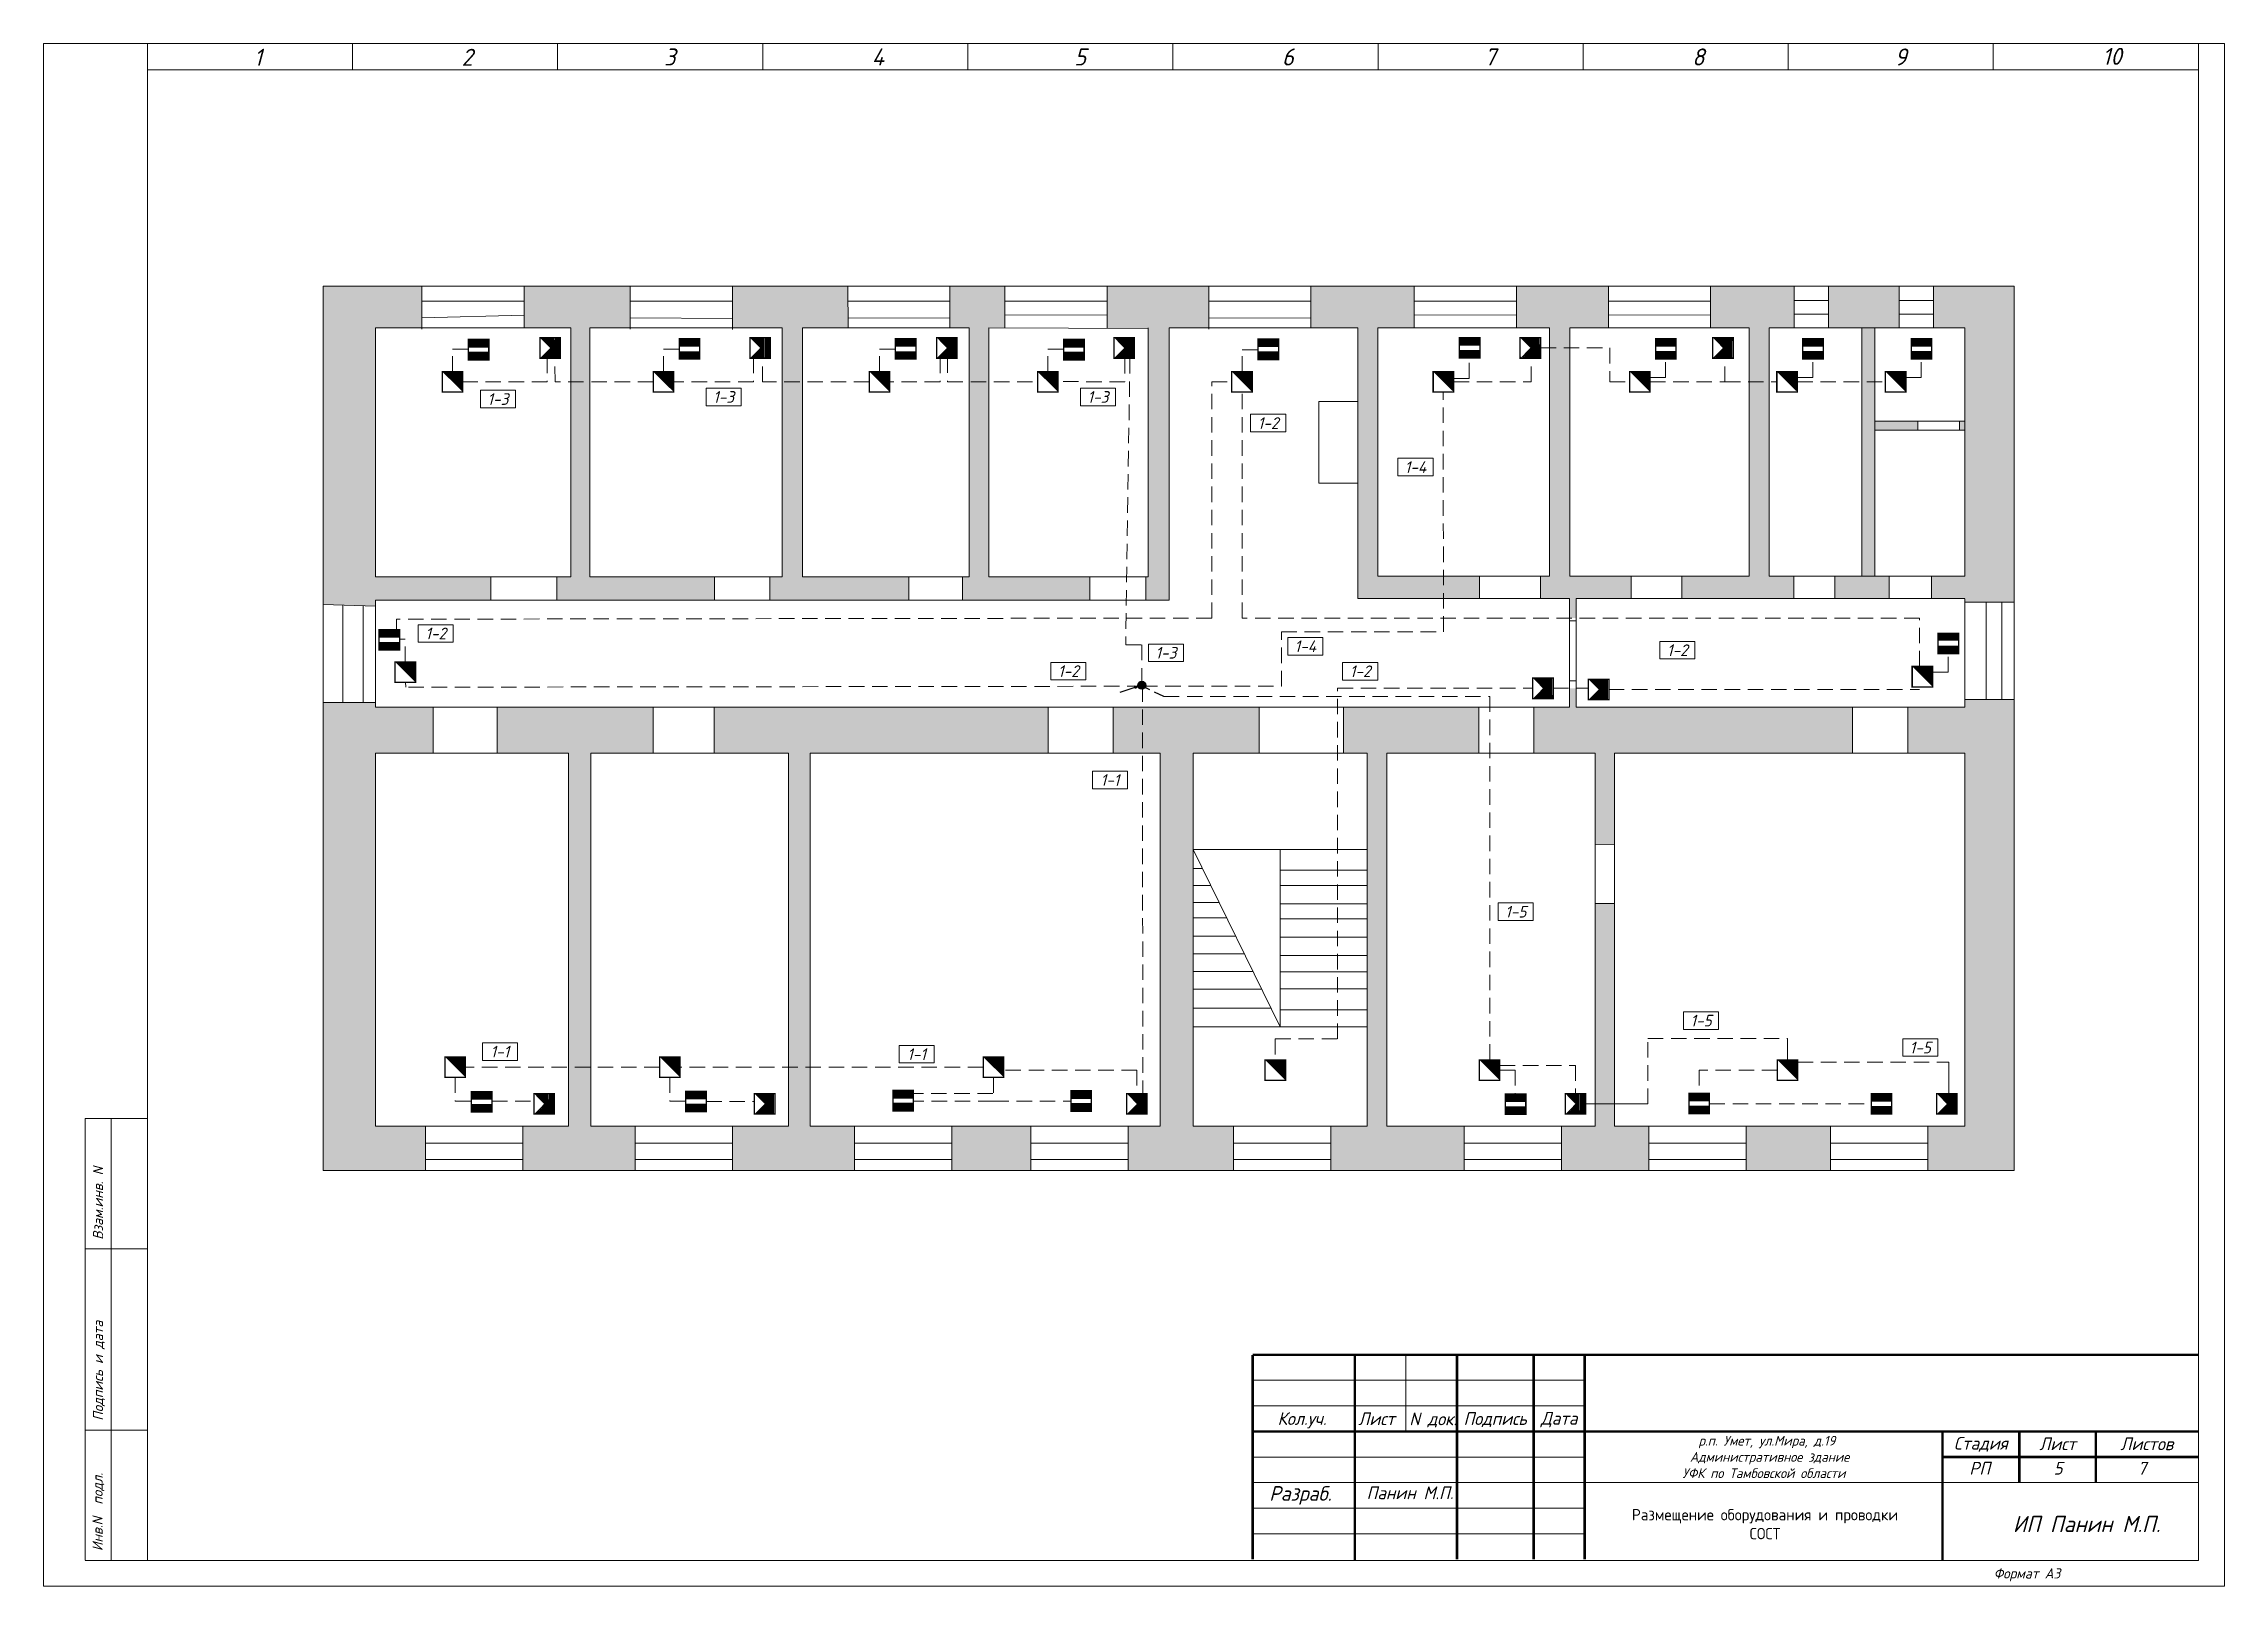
# Model space of a CAD drawing. Header units: inches. Extents: x -24 to 3888, y 393 to 1828.
# Drawn here: x 1649.3 to 1783.7, y 1166.6 to 1261.6 of the extents above; entities that cross this region are included whole.
import ezdxf

# ---------------------------------------------------------------- set-up
doc = ezdxf.new("R2010")
doc.units = ezdxf.units.IN
doc.header["$MEASUREMENT"] = 0
doc.linetypes.add('Caddy_Solid', pattern=[0])
doc.linetypes.add('HIDDEN2', pattern=[4.7625, 3.175, -1.5875])
doc.layers.get('0').transparency = 0.7
doc.layers.add('DESC', color=7, linetype='Continuous')
doc.layers.add('LINK', color=9, linetype='Continuous')
doc.styles.get("Standard").update_dxf_attribs({"font": 'GOST_Common Italic_0.ttf'})

msp = doc.modelspace()

# ---------------------------------------------------------------- texts
at = {"layer": 'DESC', "color": 0, "lineweight": 13}
for s, height, p in [('1', 1.05, (1662.29, 1260.27)), ('2', 1.05, (1675.09, 1260.27)), ('3', 1.05, (1687.57, 1260.29)), ('4', 1.05, (1700.37, 1260.29)), ('5', 1.05, (1712.85, 1260.29)), ('6', 1.05, (1725.65, 1260.29)), ('7', 1.05, (1738.13, 1260.29)), ('8', 1.05, (1750.93, 1260.29)), ('9', 1.05, (1763.41, 1260.29)), ('10', 1.048, (1776.21, 1260.33)), ('Формат А3', 0.629, (1769.51, 1167.08))]:
    msp.add_text(s, height=height, dxfattribs=at).set_placement(p)
for s, p in [('Взам.инв. N', (1653, 1187.95)), ('Подпись и дата', (1653, 1176.8)), ('Инв.N  подл.', (1652.97, 1168.77))]:
    msp.add_text(s, height=0.6288, rotation=90, dxfattribs=at).set_placement(p)
at = {"layer": 'DESC', "color": 0, "lineweight": 15}
for s, p in [('Кол.уч.', (1725.38, 1176.54)), ('Лист', (1730.35, 1176.53)), ('N док.', (1733.5, 1176.52)), ('РП', (1768.01, 1173.48)), ('5', (1773.21, 1173.48)), ('7', (1778.39, 1173.48))]:
    msp.add_text(s, height=0.787, dxfattribs=at).set_placement(p)
at = {"layer": 'DESC', "color": 0, "char_height": 0.72, "width": 2.16, "attachment_point": 5}
for s, insert in [('1-3', (1677.33, 1239.74)), ('1-3', (1691.24, 1239.87)), ('1-3', (1714.31, 1239.87)), ('1-2', (1724.8, 1238.26)), ('1-4', (1733.88, 1235.55)), ('1-2', (1673.5, 1225.3)), ('1-3', (1718.5, 1224.11)), ('1-4', (1727.09, 1224.51)), ('1-2', (1750.02, 1224.27)), ('1-2', (1712.49, 1222.98)), ('1-2', (1730.47, 1222.97)), ('1-1', (1715.05, 1216.27)), ('1-5', (1740.06, 1208.16)), ('1-5', (1751.48, 1201.45)), ('1-1', (1677.45, 1199.54)), ('1-1', (1703.13, 1199.38)), ('1-5', (1764.99, 1199.79))]:
    msp.add_mtext(s, dxfattribs=dict(at, insert=insert))
at = {"layer": 'DESC', "color": 0, "lineweight": 15, "attachment_point": 5}
for s, insert, char_height, width in [('Подпись', (1738.79, 1176.87), 0.787, 4.725), ('Дата', (1742.73, 1176.87), 0.787, 3.15), ('Стадия', (1768.72, 1175.35), 0.787, 4.725), ('Лист', (1773.45, 1175.38), 0.787, 5.67), ('Листов', (1778.95, 1175.38), 0.787, 5.3325), ('Разраб.', (1726.79, 1172.2), 0.9, 7.0924), ('{\\fGOST Common|b0|i0|c204|p34;Размещение оборудования и проводки\\PСОСТ}', (1755.42, 1170.43), 0.7, 25.2)]:
    msp.add_mtext(s, dxfattribs=dict(at, insert=insert, char_height=char_height, width=width))
at = {"layer": 'DESC', "color": 0, "lineweight": 15, "attachment_point": 1}
for s, width, heights, insert, char_height in [('\\pi25.26071;р.п. Умет, ул.Мира, д.19\\P\\pi24.36617; Административное здание \\P\\pi24.27003;УФК по Тамбовской области', 59.1919, [0], (1726.06, 1175.87), 0.6), ('\\pi4.80835;ИП Панин М.П.', 17.9743, [1.74], (1765.89, 1170.94), 1)]:
    msp.add_mtext_dynamic_manual_height_columns(s, width=width, gutter_width=1, heights=heights, dxfattribs=dict(at, insert=insert, char_height=char_height))
at = {"layer": 'DESC', "lineweight": 15, "insert": (1733.54, 1172.36), "char_height": 0.787, "width": 6.3, "attachment_point": 5}
msp.add_mtext('Панин М.П.', dxfattribs=at)

# ---------------------------------------------------------------- blocks, each defined once
blk = doc.blocks.new('Объем')
at = {"const_width": 0.2}
blk.add_lwpolyline([(0, 0), (0, 3), (3, 3), (3, 0)], close=True, dxfattribs=at)
for points in [[(0.21, 2.94), (0.21, 0.09)], [(0.41, 2.94), (0.41, 0.09)], [(0.61, 2.94), (0.61, 0.09)], [(0.8, 2.94), (0.8, 0.09)], [(1.01, 2.94), (1.01, 0.09)], [(1.21, 2.94), (1.21, 0.09)], [(1.39, 1.52), (2.81, 2.97)], [(1.39, 2.94), (1.39, 0.09)], [(1.39, 1.48), (2.82, 0.03)], [(1.56, 2.93), (1.56, 1.76)], [(1.56, 0.09), (1.56, 1.25)], [(1.74, 0.06), (1.74, 1.05)], [(1.76, 2.94), (1.76, 1.94)], [(1.94, 2.95), (1.94, 2.15)], [(1.94, 0.06), (1.94, 0.87)], [(2.13, 2.93), (2.13, 2.33)], [(2.13, 0.05), (2.13, 0.66)], [(2.3, 2.93), (2.3, 2.52)], [(2.31, 0.06), (2.31, 0.48)], [(2.49, 2.94), (2.49, 2.7)], [(2.49, 0.07), (2.49, 0.29)]]:
    blk.add_lwpolyline(points, dxfattribs=at)
blk = doc.blocks.new('Звуковой')
blk.add_lwpolyline([(0.1, 2.9, 0, 4, 0), (1.5, 1.51, 4, 4, 0)], format="xyseb")
at = {"const_width": 0.2}
blk.add_lwpolyline([(0, 0), (0, 3), (3, 3), (3, 0)], close=True, dxfattribs=at)

# ---------------------------------------------------------------- hatches: boundary and pattern name
at = {"layer": 'DESC', "lineweight": 15}
h = msp.add_hatch(color=0, dxfattribs=at)
h.dxf.hatch_style = 1
h.paths.add_polyline_path([(1675.51, 1242.62), (1675.51, 1242.15), (1676.77, 1242.15), (1676.77, 1242.62)])
h.paths.add_polyline_path([(1676.77, 1242.94), (1676.77, 1243.41), (1675.51, 1243.41), (1675.51, 1242.94)])
h = msp.add_hatch(color=0, dxfattribs=at)
h.dxf.hatch_style = 1
h.paths.add_polyline_path([(1688.51, 1242.66), (1688.51, 1242.2), (1689.77, 1242.2), (1689.77, 1242.66)])
h.paths.add_polyline_path([(1689.77, 1242.99), (1689.77, 1243.46), (1688.51, 1243.46), (1688.51, 1242.99)])
h = msp.add_hatch(color=0, dxfattribs=at)
h.dxf.hatch_style = 1
h.paths.add_polyline_path([(1701.83, 1242.66), (1701.83, 1242.2), (1703.09, 1242.2), (1703.09, 1242.66)])
h.paths.add_polyline_path([(1703.09, 1242.99), (1703.09, 1243.46), (1701.83, 1243.46), (1701.83, 1242.99)])
h = msp.add_hatch(color=0, dxfattribs=at)
h.dxf.hatch_style = 1
h.paths.add_polyline_path([(1712.2, 1242.62), (1712.2, 1242.15), (1713.46, 1242.15), (1713.46, 1242.62)])
h.paths.add_polyline_path([(1713.46, 1242.94), (1713.46, 1243.41), (1712.2, 1243.41), (1712.2, 1242.94)])
h = msp.add_hatch(color=0, dxfattribs=at)
h.dxf.hatch_style = 1
h.paths.add_polyline_path([(1724.18, 1242.64), (1724.18, 1242.17), (1725.44, 1242.17), (1725.44, 1242.64)])
h.paths.add_polyline_path([(1725.44, 1242.97), (1725.44, 1243.43), (1724.18, 1243.43), (1724.18, 1242.97)])
h = msp.add_hatch(color=0, dxfattribs=at)
h.dxf.hatch_style = 1
h.paths.add_polyline_path([(1736.59, 1242.74), (1736.59, 1242.27), (1737.85, 1242.27), (1737.85, 1242.74)])
h.paths.add_polyline_path([(1737.85, 1243.06), (1737.85, 1243.53), (1736.59, 1243.53), (1736.59, 1243.06)])
h = msp.add_hatch(color=0, dxfattribs=at)
h.dxf.hatch_style = 1
h.paths.add_polyline_path([(1748.68, 1242.68), (1748.68, 1242.21), (1749.94, 1242.21), (1749.94, 1242.68)])
h.paths.add_polyline_path([(1749.94, 1243), (1749.94, 1243.47), (1748.68, 1243.47), (1748.68, 1243)])
h = msp.add_hatch(color=0, dxfattribs=at)
h.dxf.hatch_style = 1
h.paths.add_polyline_path([(1757.75, 1242.68), (1757.75, 1242.21), (1759.01, 1242.21), (1759.01, 1242.68)])
h.paths.add_polyline_path([(1759.01, 1243), (1759.01, 1243.47), (1757.75, 1243.47), (1757.75, 1243)])
h = msp.add_hatch(color=0, dxfattribs=at)
h.dxf.hatch_style = 1
h.paths.add_polyline_path([(1764.44, 1242.68), (1764.44, 1242.21), (1765.7, 1242.21), (1765.7, 1242.68)])
h.paths.add_polyline_path([(1765.7, 1243), (1765.7, 1243.47), (1764.44, 1243.47), (1764.44, 1243)])
h = msp.add_hatch(color=0, dxfattribs=at)
h.dxf.hatch_style = 1
h.paths.add_polyline_path([(1670.01, 1224.74), (1670.01, 1224.28), (1671.27, 1224.28), (1671.27, 1224.74)])
h.paths.add_polyline_path([(1671.27, 1225.07), (1671.27, 1225.53), (1670.01, 1225.53), (1670.01, 1225.07)])
h = msp.add_hatch(color=0, dxfattribs=at)
h.dxf.hatch_style = 1
h.paths.add_polyline_path([(1766.09, 1224.52), (1766.09, 1224.05), (1767.35, 1224.05), (1767.35, 1224.52)])
h.paths.add_polyline_path([(1767.35, 1224.85), (1767.35, 1225.31), (1766.09, 1225.31), (1766.09, 1224.85)])
at = {"layer": 'DESC'}
h = msp.add_hatch(color=0, dxfattribs=at)
h.dxf.hatch_style = 1
h.paths.add_polyline_path([(1716.77, 1222.04), (1716.6, 1221.98), (1716.63, 1221.9)])
h.paths.add_polyline_path([(1716.57, 1222.06), (1716.6, 1221.98), (1716.77, 1222.04)])
h = msp.add_hatch(color=0, dxfattribs=at)
h.dxf.hatch_style = 1
h.paths.add_polyline_path([(1717.26, 1222.11, 1), (1716.76, 1222.11, 1)])
at = {"layer": 'DESC', "lineweight": 15}
h = msp.add_hatch(color=0, dxfattribs=at)
h.dxf.hatch_style = 1
h.paths.add_polyline_path([(1675.7, 1196.28), (1675.7, 1195.82), (1676.96, 1195.82), (1676.96, 1196.28)])
h.paths.add_polyline_path([(1676.96, 1196.61), (1676.96, 1197.08), (1675.7, 1197.08), (1675.7, 1196.61)])
h = msp.add_hatch(color=0, dxfattribs=at)
h.dxf.hatch_style = 1
h.paths.add_polyline_path([(1688.91, 1196.31), (1688.91, 1195.84), (1690.17, 1195.84), (1690.17, 1196.31)])
h.paths.add_polyline_path([(1690.17, 1196.63), (1690.17, 1197.1), (1688.91, 1197.1), (1688.91, 1196.63)])
h = msp.add_hatch(color=0, dxfattribs=at)
h.dxf.hatch_style = 1
h.paths.add_polyline_path([(1701.68, 1196.36), (1701.68, 1195.89), (1702.94, 1195.89), (1702.94, 1196.36)])
h.paths.add_polyline_path([(1702.94, 1196.68), (1702.94, 1197.15), (1701.68, 1197.15), (1701.68, 1196.68)])
h = msp.add_hatch(color=0, dxfattribs=at)
h.dxf.hatch_style = 1
h.paths.add_polyline_path([(1712.65, 1196.34), (1712.65, 1195.87), (1713.91, 1195.87), (1713.91, 1196.34)])
h.paths.add_polyline_path([(1713.91, 1196.66), (1713.91, 1197.13), (1712.65, 1197.13), (1712.65, 1196.66)])
h = msp.add_hatch(color=0, dxfattribs=at)
h.dxf.hatch_style = 1
h.paths.add_polyline_path([(1739.42, 1196.14), (1739.42, 1195.67), (1740.68, 1195.67), (1740.68, 1196.14)])
h.paths.add_polyline_path([(1740.68, 1196.47), (1740.68, 1196.93), (1739.42, 1196.93), (1739.42, 1196.47)])
h = msp.add_hatch(color=0, dxfattribs=at)
h.dxf.hatch_style = 1
h.paths.add_polyline_path([(1750.73, 1196.17), (1750.73, 1195.71), (1751.99, 1195.71), (1751.99, 1196.17)])
h.paths.add_polyline_path([(1751.99, 1196.5), (1751.99, 1196.97), (1750.73, 1196.97), (1750.73, 1196.5)])
h = msp.add_hatch(color=0, dxfattribs=at)
h.dxf.hatch_style = 1
h.paths.add_polyline_path([(1761.97, 1196.16), (1761.97, 1195.69), (1763.23, 1195.69), (1763.23, 1196.16)])
h.paths.add_polyline_path([(1763.23, 1196.48), (1763.23, 1196.95), (1761.97, 1196.95), (1761.97, 1196.48)])
at = {"layer": 'LINK'}
h = msp.add_hatch(color=0, dxfattribs=at)
h.dxf.hatch_style = 1
h.paths.add_polyline_path([(1669.78, 1244.12), (1672.65, 1244.12), (1672.65, 1246.7), (1666.56, 1246.7), (1666.56, 1227.08), (1669.78, 1226.99), (1669.78, 1227.36), (1676.89, 1227.36), (1676.89, 1228.79), (1669.78, 1228.79)])
h.paths.add_polyline_path([(1685.49, 1246.7), (1678.95, 1246.7), (1678.95, 1244.12), (1681.82, 1244.12), (1681.82, 1240.8), (1683, 1240.8), (1683, 1244.12), (1685.49, 1244.12)])
h.paths.add_polyline_path([(1683, 1240.8), (1681.82, 1240.8), (1681.82, 1228.79), (1680.96, 1228.79), (1680.96, 1227.36), (1690.67, 1227.36), (1690.67, 1228.79), (1683, 1228.79)])
h.paths.add_polyline_path([(1698.9, 1246.7), (1691.79, 1246.7), (1691.79, 1244.12), (1694.85, 1244.12), (1694.85, 1240.8), (1696.1, 1240.8), (1696.1, 1244.12), (1698.92, 1244.12)])
h.paths.add_polyline_path([(1696.1, 1240.8), (1694.85, 1240.8), (1694.85, 1228.79), (1694.09, 1228.79), (1694.09, 1227.36), (1702.66, 1227.36), (1702.66, 1228.79), (1696.1, 1228.79)])
h.paths.add_polyline_path([(1708.57, 1246.7), (1705.19, 1246.7), (1705.19, 1244.12), (1706.38, 1244.12), (1706.38, 1240.8), (1707.58, 1240.8), (1707.58, 1244.12), (1708.58, 1244.12)])
h.paths.add_polyline_path([(1707.58, 1240.8), (1706.38, 1240.8), (1706.38, 1228.79), (1705.97, 1228.79), (1705.97, 1227.36), (1713.8, 1227.36), (1713.8, 1228.79), (1707.58, 1228.79)])
h.paths.add_polyline_path([(1721.15, 1246.7), (1714.87, 1246.7), (1714.87, 1244.1), (1717.4, 1244.09), (1717.4, 1228.79), (1717.26, 1228.79), (1717.26, 1227.36), (1718.7, 1227.36), (1718.7, 1244.12), (1721.15, 1244.12)])
h.paths.add_polyline_path([(1733.8, 1246.7), (1727.44, 1246.7), (1727.44, 1244.12), (1730.32, 1244.12), (1730.32, 1227.46), (1735.6, 1227.46), (1735.6, 1228.83), (1731.55, 1228.83), (1731.55, 1244.12), (1733.8, 1244.12)])
h.paths.add_polyline_path([(1745.78, 1246.7), (1740.1, 1246.7), (1740.1, 1244.12), (1742.14, 1244.12), (1742.14, 1242.89), (1743.39, 1242.89), (1743.39, 1244.12), (1745.78, 1244.12)])
h.paths.add_polyline_path([(1737.83, 1228.83), (1735.6, 1228.83), (1735.6, 1227.46), (1737.83, 1227.46)])
h.paths.add_polyline_path([(1747.17, 1228.83), (1743.39, 1228.83), (1743.39, 1242.89), (1742.14, 1242.89), (1742.14, 1228.83), (1741.58, 1228.83), (1741.58, 1227.46), (1743.37, 1227.46), (1743.37, 1226.25), (1743.79, 1226.25), (1743.79, 1227.46), (1747.17, 1227.46)])
h.paths.add_polyline_path([(1757.22, 1246.7), (1752.07, 1246.7), (1752.07, 1244.12), (1754.45, 1244.12), (1754.45, 1240.8), (1755.67, 1240.8), (1755.67, 1244.12), (1757.22, 1244.12)])
h.paths.add_polyline_path([(1757.2, 1228.83), (1755.67, 1228.83), (1755.67, 1240.8), (1754.45, 1240.8), (1754.45, 1228.83), (1750.3, 1228.83), (1750.3, 1227.46), (1757.2, 1227.46)])
h.paths.add_polyline_path([(1763.08, 1228.83), (1759.73, 1228.83), (1759.73, 1227.46), (1763.08, 1227.46)])
h.paths.add_polyline_path([(1763.69, 1246.7), (1759.33, 1246.7), (1759.33, 1244.12), (1763.69, 1244.12)])
h.paths.add_polyline_path([(1762.19, 1244.12), (1761.38, 1244.12), (1761.38, 1240.8), (1762.19, 1240.8)])
h.paths.add_polyline_path([(1762.19, 1240.8), (1761.38, 1240.8), (1761.38, 1228.83), (1762.19, 1228.83)])
h.paths.add_polyline_path([(1770.77, 1246.7), (1765.8, 1246.7), (1765.8, 1244.12), (1767.74, 1244.12), (1767.74, 1228.83), (1765.68, 1228.83), (1765.68, 1227.46), (1767.74, 1227.46), (1767.74, 1227.22), (1770.77, 1227.22)])
h.paths.add_polyline_path([(1764.83, 1238.37), (1762.19, 1238.37), (1762.19, 1237.83), (1764.83, 1237.83)])
h.paths.add_polyline_path([(1767.74, 1238.37), (1767.41, 1238.37), (1767.41, 1237.83), (1767.74, 1237.83)], flags=17)
h.paths.add_polyline_path([(1770.77, 1221.23), (1767.74, 1221.23), (1767.74, 1220.77), (1764.23, 1220.77), (1764.23, 1217.92), (1767.74, 1217.92), (1767.74, 1194.94), (1765.45, 1194.94), (1765.45, 1192.21), (1770.77, 1192.21)])
h.paths.add_polyline_path([(1760.82, 1220.77), (1743.79, 1220.77), (1743.79, 1221.92), (1743.37, 1221.92), (1743.37, 1220.77), (1741.18, 1220.77), (1741.18, 1217.92), (1744.96, 1217.92), (1744.96, 1212.29), (1746.15, 1212.28), (1746.15, 1217.92), (1760.82, 1217.92)])
h.paths.add_polyline_path([(1737.78, 1220.77), (1729.44, 1220.77), (1729.44, 1217.92), (1730.91, 1217.92), (1730.91, 1194.94), (1728.67, 1194.94), (1728.67, 1192.21), (1736.88, 1192.21), (1736.88, 1194.94), (1732.12, 1194.94), (1732.12, 1217.92), (1737.78, 1217.92)])
h.paths.add_polyline_path([(1724.24, 1220.77), (1717.06, 1220.77), (1717.06, 1217.92), (1718.15, 1217.92), (1718.15, 1194.94), (1716.18, 1194.94), (1716.18, 1192.21), (1722.67, 1192.21), (1722.67, 1194.94), (1720.18, 1194.94), (1720.18, 1217.92), (1724.24, 1217.92)])
h.paths.add_polyline_path([(1717.06, 1220.77), (1715.24, 1220.77), (1715.24, 1217.92), (1717.06, 1217.92)])
h.paths.add_polyline_path([(1711.24, 1220.77), (1690.66, 1220.77), (1690.66, 1217.92), (1695.24, 1217.92), (1695.24, 1198.58), (1696.58, 1198.58), (1696.58, 1217.92), (1711.24, 1217.92)])
h.paths.add_polyline_path([(1686.89, 1220.77), (1677.28, 1220.77), (1677.28, 1217.92), (1681.68, 1217.92), (1681.68, 1198.58), (1683.06, 1198.58), (1683.06, 1217.92), (1686.89, 1217.92)])
h.paths.add_polyline_path([(1673.33, 1220.77), (1669.78, 1220.77), (1669.78, 1221.04), (1666.56, 1221.04), (1666.56, 1192.21), (1672.87, 1192.21), (1672.87, 1194.94), (1669.78, 1194.94), (1669.78, 1217.92), (1673.33, 1217.92)])
h.paths.add_polyline_path([(1685.78, 1194.94), (1683.06, 1194.94), (1683.06, 1198.58), (1681.68, 1198.58), (1681.68, 1194.94), (1678.87, 1194.94), (1678.87, 1192.21), (1685.78, 1192.21)])
h.paths.add_polyline_path([(1699.31, 1194.94), (1696.58, 1194.94), (1696.58, 1198.58), (1695.24, 1198.58), (1695.24, 1194.94), (1691.78, 1194.94), (1691.78, 1192.21), (1699.31, 1192.21)])
h.paths.add_polyline_path([(1710.18, 1194.94), (1705.31, 1194.94), (1705.31, 1192.21), (1710.18, 1192.21)])
h.paths.add_polyline_path([(1748.26, 1194.94), (1746.15, 1194.94), (1746.15, 1196.32), (1744.96, 1196.32), (1744.96, 1194.94), (1742.88, 1194.94), (1742.88, 1192.21), (1748.26, 1192.21)])
h.paths.add_polyline_path([(1746.15, 1208.66), (1744.96, 1208.66), (1744.96, 1196.32), (1746.15, 1196.32)])
h.paths.add_polyline_path([(1759.45, 1194.94), (1754.26, 1194.94), (1754.26, 1192.21), (1759.45, 1192.21)])

# ---------------------------------------------------------------- linework, layer by layer
at = {"layer": 'DESC', "color": 0, "linetype": 'Caddy_Solid', "lineweight": 15}
for p, q in [((1655.73, 1260.04), (1655.73, 1261.64)), ((1668.37, 1260.04), (1668.37, 1261.64)), ((1681.01, 1260.04), (1681.01, 1261.64)), ((1693.65, 1260.04), (1693.65, 1261.64)), ((1706.29, 1260.04), (1706.29, 1261.64)), ((1718.93, 1260.04), (1718.93, 1261.64)), ((1731.57, 1260.04), (1731.57, 1261.64)), ((1744.21, 1260.04), (1744.21, 1261.64)), ((1756.85, 1260.04), (1756.85, 1261.64)), ((1769.49, 1260.04), (1769.49, 1261.64)), ((1782.13, 1260.04), (1782.13, 1261.64)), ((1655.73, 1260.02), (1782.13, 1260.02)), ((1655.73, 1260.02), (1655.73, 1168.2)), ((1782.13, 1260.02), (1782.13, 1168.2)), ((1651.89, 1168.22), (1651.89, 1195.42)), ((1651.89, 1195.42), (1655.73, 1195.42)), ((1653.49, 1195.42), (1653.49, 1168.22)), ((1651.89, 1187.4), (1655.73, 1187.4)), ((1651.89, 1176.22), (1655.73, 1176.22)), ((1782.13, 1168.2), (1651.89, 1168.2))]:
    msp.add_line(p, q, dxfattribs=at)
at = {"layer": 'DESC', "color": 0, "lineweight": 15}
for p, q in [((1666.56, 1192.21), (1666.56, 1246.7)), ((1666.56, 1246.7), (1770.77, 1246.7)), ((1672.65, 1246.7), (1672.65, 1246.7)), ((1672.65, 1246.7), (1672.65, 1244.04)), ((1678.95, 1246.7), (1678.95, 1244.12)), ((1685.49, 1246.7), (1685.49, 1244.04)), ((1691.79, 1246.7), (1691.79, 1244.02)), ((1698.9, 1246.7), (1698.92, 1244.12)), ((1705.19, 1246.7), (1705.19, 1244.12)), ((1708.57, 1246.7), (1708.58, 1244.12)), ((1714.87, 1246.7), (1714.87, 1244.12)), ((1721.15, 1246.7), (1721.15, 1244.04)), ((1727.44, 1246.7), (1727.44, 1244.12)), ((1733.8, 1246.7), (1733.8, 1244.12)), ((1740.1, 1246.7), (1740.1, 1244.12)), ((1745.78, 1246.7), (1745.78, 1244.12)), ((1752.07, 1246.7), (1752.07, 1244.12)), ((1757.22, 1246.7), (1757.22, 1244.12)), ((1759.33, 1246.7), (1759.33, 1244.12)), ((1763.69, 1246.7), (1763.69, 1244.12)), ((1765.8, 1246.7), (1765.8, 1244.12)), ((1770.77, 1246.7), (1770.77, 1192.21)), ((1678.95, 1245.78), (1672.65, 1245.78)), ((1678.95, 1244.9), (1672.65, 1244.75)), ((1691.79, 1245.78), (1685.49, 1245.78)), ((1691.79, 1244.71), (1685.49, 1244.75)), ((1705.19, 1245.78), (1698.9, 1245.78)), ((1705.19, 1244.73), (1698.9, 1244.75)), ((1714.87, 1245.78), (1708.57, 1245.78)), ((1714.87, 1244.9), (1708.58, 1244.93)), ((1727.44, 1245.78), (1721.15, 1245.78)), ((1727.44, 1244.73), (1721.15, 1244.75)), ((1740.1, 1245.78), (1733.8, 1245.78)), ((1740.1, 1244.9), (1733.8, 1244.92)), ((1752.07, 1245.78), (1745.78, 1245.78)), ((1752.07, 1244.9), (1745.78, 1244.92)), ((1759.33, 1245.81), (1757.22, 1245.81)), ((1759.33, 1244.98), (1757.22, 1244.98)), ((1765.8, 1245.81), (1763.69, 1245.81)), ((1765.8, 1244.98), (1763.69, 1244.98)), ((1669.78, 1228.79), (1669.78, 1244.12)), ((1669.78, 1244.12), (1681.82, 1244.12)), ((1681.82, 1244.12), (1681.82, 1228.79)), ((1683, 1228.79), (1683, 1244.12)), ((1683, 1244.12), (1694.85, 1244.12)), ((1694.85, 1244.12), (1694.85, 1228.79)), ((1696.1, 1228.79), (1696.1, 1244.12)), ((1696.1, 1244.12), (1706.38, 1244.12)), ((1706.38, 1244.12), (1706.38, 1228.79)), ((1707.58, 1228.79), (1707.58, 1244.12)), ((1707.58, 1244.12), (1717.4, 1244.09)), ((1717.4, 1244.12), (1717.4, 1228.79)), ((1730.32, 1244.12), (1718.7, 1244.12)), ((1718.7, 1244.12), (1718.7, 1227.36)), ((1730.32, 1227.46), (1730.32, 1244.12)), ((1731.55, 1228.83), (1731.55, 1244.12)), ((1731.55, 1244.12), (1742.14, 1244.12)), ((1742.14, 1244.12), (1742.14, 1228.83)), ((1743.39, 1228.83), (1743.39, 1244.12)), ((1743.39, 1244.12), (1754.45, 1244.12)), ((1754.45, 1244.12), (1754.45, 1228.83)), ((1755.67, 1228.83), (1755.67, 1244.12)), ((1755.67, 1244.12), (1767.74, 1244.12)), ((1761.38, 1244.12), (1761.38, 1228.83)), ((1762.19, 1244.12), (1762.19, 1228.83)), ((1767.74, 1244.12), (1767.74, 1228.83)), ((1730.32, 1239.6), (1727.93, 1239.6)), ((1727.93, 1239.6), (1727.93, 1234.56)), ((1767.74, 1238.37), (1762.19, 1238.37)), ((1767.74, 1237.83), (1762.19, 1237.83)), ((1764.83, 1238.37), (1764.83, 1237.83)), ((1767.41, 1238.37), (1767.41, 1237.83)), ((1727.93, 1234.56), (1730.32, 1234.56)), ((1681.82, 1228.79), (1669.78, 1228.79)), ((1676.89, 1228.79), (1676.89, 1227.36)), ((1680.96, 1228.79), (1680.96, 1227.36)), ((1694.85, 1228.79), (1683, 1228.79)), ((1690.67, 1228.79), (1690.67, 1227.36)), ((1694.09, 1228.79), (1694.09, 1227.36)), ((1706.38, 1228.79), (1696.1, 1228.79)), ((1702.66, 1228.79), (1702.66, 1227.36)), ((1705.97, 1228.79), (1705.97, 1227.36)), ((1717.4, 1228.79), (1707.58, 1228.79)), ((1713.8, 1228.79), (1713.8, 1227.36)), ((1717.26, 1228.79), (1717.26, 1227.36)), ((1742.14, 1228.83), (1731.55, 1228.83)), ((1737.83, 1228.83), (1737.83, 1227.46)), ((1741.58, 1228.83), (1741.58, 1227.46)), ((1754.45, 1228.83), (1743.39, 1228.83)), ((1747.17, 1228.83), (1747.17, 1227.46)), ((1750.3, 1228.83), (1750.3, 1227.46)), ((1767.74, 1228.83), (1755.67, 1228.83)), ((1757.2, 1228.83), (1757.2, 1227.46)), ((1759.73, 1228.83), (1759.73, 1227.46)), ((1763.08, 1228.83), (1763.08, 1227.46)), ((1765.68, 1228.83), (1765.68, 1227.46)), ((1669.78, 1226.99), (1666.56, 1227.08)), ((1718.7, 1227.36), (1669.78, 1227.36)), ((1669.78, 1227.36), (1669.78, 1220.77)), ((1743.37, 1227.46), (1730.32, 1227.46)), ((1743.37, 1220.77), (1743.37, 1227.46)), ((1743.79, 1220.77), (1743.79, 1227.46)), ((1743.79, 1227.46), (1767.74, 1227.46)), ((1767.74, 1227.43), (1767.74, 1220.77)), ((1770.77, 1227.22), (1767.74, 1227.22)), ((1769.05, 1227.22), (1769.05, 1221.23)), ((1770.02, 1227.22), (1770.02, 1221.23)), ((1667.78, 1227.04), (1667.78, 1221.04)), ((1669.02, 1227.01), (1669.02, 1221.04)), ((1743.79, 1226.07), (1743.37, 1226.07)), ((1743.79, 1222.38), (1743.37, 1222.38)), ((1669.78, 1221.04), (1666.56, 1221.04)), ((1669.78, 1220.77), (1743.37, 1220.77)), ((1673.33, 1220.77), (1673.33, 1217.91)), ((1677.28, 1220.77), (1677.28, 1217.92)), ((1686.89, 1220.77), (1686.89, 1217.92)), ((1690.66, 1220.77), (1690.66, 1217.92)), ((1711.24, 1220.77), (1711.24, 1217.92)), ((1715.24, 1220.77), (1715.24, 1217.92)), ((1724.24, 1220.77), (1724.24, 1217.92)), ((1729.44, 1220.77), (1729.44, 1217.92)), ((1737.78, 1220.77), (1737.78, 1217.92)), ((1741.18, 1220.77), (1741.18, 1220.77)), ((1741.18, 1220.77), (1741.18, 1217.92)), ((1767.74, 1220.77), (1743.79, 1220.77)), ((1760.82, 1220.77), (1760.82, 1217.92)), ((1764.23, 1220.77), (1764.23, 1217.92)), ((1770.77, 1221.23), (1767.74, 1221.23)), ((1669.78, 1194.94), (1669.78, 1217.92)), ((1669.78, 1217.92), (1681.68, 1217.92)), ((1681.68, 1217.92), (1681.68, 1194.94)), ((1683.06, 1194.94), (1683.06, 1217.92)), ((1683.06, 1217.92), (1695.24, 1217.92)), ((1695.24, 1217.92), (1695.24, 1194.94)), ((1696.58, 1194.94), (1696.58, 1217.92)), ((1696.58, 1217.92), (1718.15, 1217.92)), ((1718.15, 1217.92), (1718.15, 1194.94)), ((1720.18, 1194.94), (1720.18, 1217.92)), ((1720.18, 1217.92), (1730.91, 1217.92)), ((1730.91, 1217.92), (1730.91, 1194.94)), ((1732.12, 1194.94), (1732.12, 1217.92)), ((1732.12, 1217.92), (1744.96, 1217.92)), ((1744.96, 1217.92), (1744.96, 1194.94)), ((1746.15, 1194.94), (1746.15, 1217.92)), ((1746.15, 1217.92), (1767.74, 1217.92)), ((1767.74, 1217.92), (1767.74, 1194.94)), ((1746.15, 1212.28), (1744.96, 1212.29)), ((1730.91, 1211.99), (1720.18, 1211.99)), ((1720.18, 1211.99), (1725.54, 1201.07)), ((1725.54, 1211.99), (1725.54, 1201.07)), ((1720.75, 1210.83), (1720.18, 1210.83)), ((1721.27, 1209.77), (1720.18, 1209.77)), ((1730.91, 1210.72), (1725.54, 1210.72)), ((1730.91, 1209.77), (1725.54, 1209.77)), ((1721.78, 1208.72), (1720.18, 1208.72)), ((1730.91, 1208.64), (1725.54, 1208.64)), ((1746.15, 1208.66), (1744.96, 1208.66)), ((1722.24, 1207.79), (1720.18, 1207.79)), ((1730.91, 1207.73), (1725.54, 1207.73)), ((1722.8, 1206.66), (1720.18, 1206.66)), ((1730.91, 1206.6), (1725.54, 1206.6)), ((1723.33, 1205.56), (1720.18, 1205.56)), ((1723.87, 1204.47), (1720.18, 1204.47)), ((1730.91, 1205.47), (1725.54, 1205.47)), ((1730.91, 1204.45), (1725.54, 1204.45)), ((1724.4, 1203.39), (1720.18, 1203.39)), ((1730.91, 1203.4), (1725.54, 1203.4)), ((1724.98, 1202.22), (1720.18, 1202.22)), ((1730.91, 1202.12), (1725.54, 1202.12)), ((1730.91, 1201.07), (1720.18, 1201.07)), ((1756.81, 1200.35), (1756.81, 1199.03)), ((1766.75, 1198.89), (1766.75, 1196.95)), ((1744.37, 1196.32), (1748.2, 1196.32)), ((1681.68, 1194.94), (1669.78, 1194.94)), ((1672.87, 1194.94), (1672.87, 1192.21)), ((1678.87, 1194.94), (1678.87, 1192.21)), ((1695.24, 1194.94), (1683.06, 1194.94)), ((1685.78, 1194.94), (1685.78, 1192.21)), ((1691.78, 1194.94), (1691.78, 1192.21)), ((1718.15, 1194.94), (1696.58, 1194.94)), ((1699.31, 1194.94), (1699.31, 1192.21)), ((1705.31, 1194.94), (1705.31, 1192.21)), ((1710.18, 1194.94), (1710.18, 1192.21)), ((1716.18, 1194.94), (1716.18, 1192.21)), ((1730.91, 1194.94), (1720.18, 1194.94)), ((1722.67, 1194.94), (1722.67, 1192.21)), ((1728.67, 1194.94), (1728.67, 1192.21)), ((1744.96, 1194.94), (1732.12, 1194.94)), ((1736.88, 1194.94), (1736.88, 1192.21)), ((1742.88, 1194.94), (1742.88, 1192.21)), ((1767.74, 1194.94), (1746.15, 1194.94)), ((1748.26, 1194.94), (1748.26, 1192.21)), ((1754.26, 1194.94), (1754.26, 1192.21)), ((1759.45, 1194.94), (1759.45, 1192.21)), ((1765.45, 1194.94), (1765.45, 1192.21)), ((1678.87, 1193.89), (1672.87, 1193.89)), ((1691.78, 1193.89), (1685.78, 1193.89)), ((1705.31, 1193.89), (1699.31, 1193.89)), ((1716.18, 1193.89), (1710.18, 1193.89)), ((1728.67, 1193.89), (1722.67, 1193.89)), ((1742.88, 1193.89), (1736.88, 1193.89)), ((1754.26, 1193.89), (1748.26, 1193.89)), ((1765.45, 1193.89), (1759.45, 1193.89)), ((1770.77, 1192.21), (1666.56, 1192.21)), ((1678.87, 1192.9), (1672.87, 1192.9)), ((1691.78, 1192.9), (1685.78, 1192.9)), ((1705.31, 1192.9), (1699.31, 1192.9)), ((1716.18, 1192.9), (1710.18, 1192.9)), ((1728.67, 1192.9), (1722.67, 1192.9)), ((1742.88, 1192.9), (1736.88, 1192.9)), ((1754.26, 1192.9), (1748.26, 1192.9)), ((1765.45, 1192.9), (1759.45, 1192.9)), ((1733.29, 1180.86), (1733.29, 1176.14)), ((1723.84, 1179.29), (1744.31, 1179.29)), ((1723.84, 1177.71), (1744.31, 1177.71)), ((1723.84, 1174.56), (1744.31, 1174.56)), ((1723.84, 1172.99), (1744.31, 1172.99)), ((1744.31, 1172.99), (1782.11, 1172.99)), ((1723.84, 1171.41), (1744.31, 1171.41)), ((1723.84, 1169.84), (1744.31, 1169.84))]:
    msp.add_line(p, q, dxfattribs=at)
at = {"layer": 'DESC', "color": 0, "linetype": 'HIDDEN2', "lineweight": 15, "ltscale": 0.3}
for p, q in [((1674.53, 1241.43), (1674.53, 1242.81)), ((1674.53, 1242.81), (1675.48, 1242.81)), ((1680.37, 1242.29), (1680.37, 1240.8)), ((1680.85, 1240.8), (1680.84, 1242.26)), ((1687.53, 1241.43), (1687.53, 1242.81)), ((1687.53, 1242.81), (1688.48, 1242.81)), ((1693.08, 1242.29), (1693.08, 1240.8)), ((1693.64, 1240.8), (1693.64, 1242.26)), ((1700.85, 1241.43), (1700.85, 1242.81)), ((1700.85, 1242.81), (1701.8, 1242.81)), ((1704.58, 1242.29), (1704.58, 1240.8)), ((1705.04, 1242.3), (1705.04, 1240.8)), ((1711.22, 1241.43), (1711.22, 1242.81)), ((1711.22, 1242.81), (1712.17, 1242.81)), ((1715.97, 1242.26), (1715.97, 1240.8)), ((1716.28, 1242.26), (1716.02, 1224.6)), ((1723.19, 1241.43), (1723.19, 1242.78)), ((1723.19, 1242.78), (1724.14, 1242.78)), ((1737.18, 1241.01), (1737.18, 1242.18)), ((1741.01, 1240.8), (1741.01, 1242.26)), ((1741.59, 1242.89), (1745.85, 1242.89)), ((1745.85, 1242.89), (1745.85, 1240.8)), ((1749.29, 1241.06), (1749.29, 1242.18)), ((1752.95, 1240.8), (1752.95, 1242.26)), ((1758.36, 1241.06), (1758.36, 1242.18)), ((1765.05, 1241.06), (1765.05, 1242.18)), ((1680.37, 1240.8), (1675.16, 1240.8)), ((1686.9, 1240.8), (1680.85, 1240.8)), ((1693.08, 1240.8), (1688.16, 1240.8)), ((1700.22, 1240.8), (1693.64, 1240.8)), ((1704.58, 1240.8), (1701.48, 1240.8)), ((1705.04, 1240.8), (1710.59, 1240.8)), ((1715.97, 1240.8), (1711.85, 1240.82)), ((1721.32, 1240.8), (1722.56, 1240.8)), ((1721.32, 1226.25), (1721.32, 1240.8)), ((1736.23, 1241.01), (1737.18, 1241.01)), ((1736.23, 1240.8), (1741.01, 1240.8)), ((1745.85, 1240.8), (1747.08, 1240.8)), ((1748.34, 1241.06), (1749.29, 1241.06)), ((1748.34, 1240.8), (1752.95, 1240.8)), ((1752.95, 1240.8), (1756.15, 1240.8)), ((1757.41, 1241.06), (1758.36, 1241.06)), ((1757.41, 1240.8), (1762.84, 1240.8)), ((1764.1, 1241.06), (1765.05, 1241.06)), ((1723.19, 1226.25), (1723.19, 1240.17)), ((1735.6, 1225.41), (1735.59, 1240.17)), ((1721.32, 1226.25), (1671.07, 1226.18)), ((1671.07, 1226.18), (1671.08, 1225.59)), ((1764.95, 1226.25), (1723.19, 1226.25)), ((1764.95, 1223.27), (1764.95, 1226.25)), ((1671.62, 1224.94), (1671.29, 1224.94)), ((1671.62, 1223.55), (1671.62, 1224.94)), ((1716.02, 1224.6), (1717.01, 1224.6)), ((1717.01, 1224.6), (1717.01, 1222.11)), ((1725.62, 1222.05), (1725.62, 1225.41)), ((1725.62, 1225.41), (1735.6, 1225.41)), ((1766.7, 1222.91), (1766.7, 1224.02)), ((1671.64, 1222.29), (1671.65, 1221.99)), ((1717.06, 1222.05), (1671.64, 1221.99)), ((1717.03, 1222.05), (1725.62, 1222.05)), ((1717.06, 1222.05), (1717.07, 1196.95)), ((1729.08, 1200.32), (1729.08, 1221.92)), ((1729.08, 1221.92), (1741.1, 1221.92)), ((1742.36, 1221.92), (1744.53, 1221.92)), ((1745.79, 1221.85), (1764.95, 1221.85)), ((1765.75, 1222.91), (1766.7, 1222.91)), ((1718.37, 1221.42), (1738.46, 1221.42)), ((1738.46, 1221.42), (1738.46, 1199.03)), ((1725.24, 1200.32), (1729.08, 1200.32)), ((1725.24, 1200.32), (1725.24, 1199.03)), ((1748.2, 1196.32), (1748.2, 1200.35)), ((1748.2, 1200.35), (1756.81, 1200.35)), ((1757.44, 1198.89), (1766.75, 1198.89)), ((1674.7, 1197.95), (1674.7, 1196.49)), ((1687.3, 1198.58), (1675.33, 1198.58)), ((1687.93, 1197.95), (1687.93, 1196.49)), ((1707.24, 1198.58), (1688.56, 1198.58)), ((1707.87, 1197.95), (1707.87, 1196.98)), ((1716.71, 1198.4), (1708.5, 1198.4)), ((1716.71, 1198.4), (1716.71, 1196.95)), ((1739.07, 1198.69), (1743.74, 1198.69)), ((1740.02, 1198.4), (1739.07, 1198.4)), ((1740.02, 1198.4), (1740.02, 1196.95)), ((1743.74, 1198.69), (1743.74, 1196.95)), ((1756.18, 1198.4), (1751.37, 1198.4)), ((1751.37, 1198.4), (1751.37, 1196.95)), ((1674.7, 1196.49), (1675.65, 1196.49)), ((1676.96, 1196.49), (1679.55, 1196.49)), ((1687.93, 1196.49), (1688.88, 1196.49)), ((1690.17, 1196.47), (1693.14, 1196.47)), ((1707.84, 1196.97), (1702.94, 1196.97)), ((1707.87, 1196.49), (1702.97, 1196.49)), ((1707.87, 1196.49), (1712.59, 1196.49)), ((1752, 1196.32), (1761.95, 1196.32))]:
    msp.add_line(p, q, dxfattribs=at)
at = {"layer": 'DESC', "color": 0}
for p, q in [((1716.77, 1222.04), (1715.66, 1221.66)), ((1716.77, 1222.04), (1716.57, 1222.06)), ((1716.63, 1221.9), (1716.57, 1222.06)), ((1716.77, 1222.04), (1716.63, 1221.9))]:
    msp.add_line(p, q, dxfattribs=at)
at = {"layer": 'DESC', "color": 0, "linetype": 'HIDDEN2', "ltscale": 0.2}
msp.add_line((1718.37, 1221.42), (1717.03, 1222.05), dxfattribs=at)
at = {"layer": 'DESC', "color": 0, "lineweight": 15}
for points in [[(1649.33, 1166.6), (1783.73, 1166.6), (1783.73, 1261.64), (1649.33, 1261.64)], [(1675.51, 1243.41), (1676.77, 1243.41), (1676.77, 1242.94), (1675.51, 1242.94)], [(1688.51, 1243.46), (1689.77, 1243.46), (1689.77, 1242.99), (1688.51, 1242.99)], [(1701.83, 1243.46), (1703.09, 1243.46), (1703.09, 1242.99), (1701.83, 1242.99)], [(1712.2, 1243.41), (1713.46, 1243.41), (1713.46, 1242.94), (1712.2, 1242.94)], [(1724.18, 1243.43), (1725.44, 1243.43), (1725.44, 1242.97), (1724.18, 1242.97)], [(1736.59, 1243.53), (1737.85, 1243.53), (1737.85, 1243.06), (1736.59, 1243.06)], [(1748.68, 1243.47), (1749.94, 1243.47), (1749.94, 1243), (1748.68, 1243)], [(1757.75, 1243.47), (1759.01, 1243.47), (1759.01, 1243), (1757.75, 1243)], [(1764.44, 1243.47), (1765.7, 1243.47), (1765.7, 1243), (1764.44, 1243)], [(1676.77, 1242.15), (1675.51, 1242.15), (1675.51, 1242.62), (1676.77, 1242.62)], [(1689.77, 1242.2), (1688.51, 1242.2), (1688.51, 1242.66), (1689.77, 1242.66)], [(1703.09, 1242.2), (1701.83, 1242.2), (1701.83, 1242.66), (1703.09, 1242.66)], [(1713.46, 1242.15), (1712.2, 1242.15), (1712.2, 1242.62), (1713.46, 1242.62)], [(1725.44, 1242.17), (1724.18, 1242.17), (1724.18, 1242.64), (1725.44, 1242.64)], [(1737.85, 1242.27), (1736.59, 1242.27), (1736.59, 1242.74), (1737.85, 1242.74)], [(1749.94, 1242.21), (1748.68, 1242.21), (1748.68, 1242.68), (1749.94, 1242.68)], [(1759.01, 1242.21), (1757.75, 1242.21), (1757.75, 1242.68), (1759.01, 1242.68)], [(1765.7, 1242.21), (1764.44, 1242.21), (1764.44, 1242.68), (1765.7, 1242.68)], [(1670.01, 1225.53), (1671.27, 1225.53), (1671.27, 1225.07), (1670.01, 1225.07)], [(1671.27, 1224.28), (1670.01, 1224.28), (1670.01, 1224.74), (1671.27, 1224.74)], [(1767.35, 1224.05), (1766.09, 1224.05), (1766.09, 1224.52), (1767.35, 1224.52)], [(1675.7, 1197.08), (1676.96, 1197.08), (1676.96, 1196.61), (1675.7, 1196.61)], [(1676.96, 1195.82), (1675.7, 1195.82), (1675.7, 1196.28), (1676.96, 1196.28)], [(1688.91, 1197.1), (1690.17, 1197.1), (1690.17, 1196.63), (1688.91, 1196.63)], [(1690.17, 1195.84), (1688.91, 1195.84), (1688.91, 1196.31), (1690.17, 1196.31)], [(1701.68, 1197.15), (1702.94, 1197.15), (1702.94, 1196.68), (1701.68, 1196.68)], [(1702.94, 1195.89), (1701.68, 1195.89), (1701.68, 1196.36), (1702.94, 1196.36)], [(1712.65, 1197.13), (1713.91, 1197.13), (1713.91, 1196.66), (1712.65, 1196.66)], [(1713.91, 1195.87), (1712.65, 1195.87), (1712.65, 1196.34), (1713.91, 1196.34)], [(1739.42, 1196.93), (1740.68, 1196.93), (1740.68, 1196.47), (1739.42, 1196.47)], [(1750.73, 1196.97), (1751.99, 1196.97), (1751.99, 1196.5), (1750.73, 1196.5)], [(1751.99, 1195.71), (1750.73, 1195.71), (1750.73, 1196.17), (1751.99, 1196.17)], [(1761.97, 1196.95), (1763.23, 1196.95), (1763.23, 1196.48), (1761.97, 1196.48)], [(1740.68, 1195.67), (1739.42, 1195.67), (1739.42, 1196.14), (1740.68, 1196.14)], [(1763.23, 1195.69), (1761.97, 1195.69), (1761.97, 1196.16), (1763.23, 1196.16)]]:
    msp.add_lwpolyline(points, close=True, dxfattribs=at)
for points, const_width in [([(1675.51, 1243.41), (1676.77, 1243.41), (1676.77, 1242.15), (1675.51, 1242.15), (1675.51, 1243.41)], 0.084), ([(1688.51, 1243.46), (1689.77, 1243.46), (1689.77, 1242.2), (1688.51, 1242.2), (1688.51, 1243.46)], 0.084), ([(1701.83, 1243.46), (1703.09, 1243.46), (1703.09, 1242.2), (1701.83, 1242.2), (1701.83, 1243.46)], 0.084), ([(1712.2, 1243.41), (1713.46, 1243.41), (1713.46, 1242.15), (1712.2, 1242.15), (1712.2, 1243.41)], 0.084), ([(1724.18, 1243.43), (1725.44, 1243.43), (1725.44, 1242.17), (1724.18, 1242.17), (1724.18, 1243.43)], 0.084), ([(1736.59, 1243.53), (1737.85, 1243.53), (1737.85, 1242.27), (1736.59, 1242.27), (1736.59, 1243.53)], 0.084), ([(1748.68, 1243.47), (1749.94, 1243.47), (1749.94, 1242.21), (1748.68, 1242.21), (1748.68, 1243.47)], 0.084), ([(1757.75, 1243.47), (1759.01, 1243.47), (1759.01, 1242.21), (1757.75, 1242.21), (1757.75, 1243.47)], 0.084), ([(1764.44, 1243.47), (1765.7, 1243.47), (1765.7, 1242.21), (1764.44, 1242.21), (1764.44, 1243.47)], 0.084), ([(1670.01, 1225.53), (1671.27, 1225.53), (1671.27, 1224.28), (1670.01, 1224.28), (1670.01, 1225.53)], 0.084), ([(1766.09, 1225.31), (1767.35, 1225.31), (1767.35, 1224.05), (1766.09, 1224.05), (1766.09, 1225.31)], 0.084), ([(1675.7, 1197.08), (1676.96, 1197.08), (1676.96, 1195.82), (1675.7, 1195.82), (1675.7, 1197.08)], 0.084), ([(1688.91, 1197.1), (1690.17, 1197.1), (1690.17, 1195.84), (1688.91, 1195.84), (1688.91, 1197.1)], 0.084), ([(1701.68, 1197.15), (1702.94, 1197.15), (1702.94, 1195.89), (1701.68, 1195.89), (1701.68, 1197.15)], 0.084), ([(1712.65, 1197.13), (1713.91, 1197.13), (1713.91, 1195.87), (1712.65, 1195.87), (1712.65, 1197.13)], 0.084), ([(1739.42, 1196.93), (1740.68, 1196.93), (1740.68, 1195.67), (1739.42, 1195.67), (1739.42, 1196.93)], 0.084), ([(1750.73, 1196.97), (1751.99, 1196.97), (1751.99, 1195.71), (1750.73, 1195.71), (1750.73, 1196.97)], 0.084), ([(1761.97, 1196.95), (1763.23, 1196.95), (1763.23, 1195.69), (1761.97, 1195.69), (1761.97, 1196.95)], 0.084), ([(1723.84, 1180.86), (1782.11, 1180.86)], 0.158), ([(1723.84, 1180.86), (1723.84, 1168.26)], 0.158), ([(1730.14, 1180.86), (1730.14, 1168.2)], 0.158), ([(1736.44, 1180.86), (1736.44, 1168.26)], 0.158), ([(1741.16, 1180.86), (1741.16, 1168.26)], 0.158), ([(1744.31, 1180.86), (1744.31, 1168.26)], 0.158), ([(1723.84, 1176.14), (1782.11, 1176.14)], 0.158), ([(1766.36, 1168.2), (1766.36, 1176.14)], 0.158), ([(1771.09, 1172.99), (1771.09, 1176.14)], 0.158), ([(1775.81, 1172.99), (1775.81, 1176.14)], 0.158), ([(1766.36, 1174.56), (1782.11, 1174.56)], 0.158)]:
    msp.add_lwpolyline(points, dxfattribs=dict(at, const_width=const_width))
for points in [[(1676.25, 1240.28), (1678.41, 1240.28), (1678.41, 1239.2), (1676.25, 1239.2), (1676.25, 1240.28)], [(1690.16, 1240.41), (1692.32, 1240.41), (1692.32, 1239.33), (1690.16, 1239.33), (1690.16, 1240.41)], [(1713.23, 1240.41), (1715.39, 1240.41), (1715.39, 1239.33), (1713.23, 1239.33), (1713.23, 1240.41)], [(1723.72, 1238.8), (1725.88, 1238.8), (1725.88, 1237.72), (1723.72, 1237.72), (1723.72, 1238.8)], [(1732.8, 1236.09), (1734.96, 1236.09), (1734.96, 1235.01), (1732.8, 1235.01), (1732.8, 1236.09)], [(1672.42, 1225.84), (1674.58, 1225.84), (1674.58, 1224.76), (1672.42, 1224.76), (1672.42, 1225.84)], [(1717.42, 1224.65), (1719.58, 1224.65), (1719.58, 1223.57), (1717.42, 1223.57), (1717.42, 1224.65)], [(1726.01, 1225.05), (1728.17, 1225.05), (1728.17, 1223.97), (1726.01, 1223.97), (1726.01, 1225.05)], [(1748.94, 1224.81), (1751.1, 1224.81), (1751.1, 1223.73), (1748.94, 1223.73), (1748.94, 1224.81)], [(1711.41, 1223.52), (1713.57, 1223.52), (1713.57, 1222.44), (1711.41, 1222.44), (1711.41, 1223.52)], [(1729.39, 1223.51), (1731.55, 1223.51), (1731.55, 1222.43), (1729.39, 1222.43), (1729.39, 1223.51)], [(1713.97, 1216.81), (1716.13, 1216.81), (1716.13, 1215.73), (1713.97, 1215.73), (1713.97, 1216.81)], [(1738.98, 1208.7), (1741.14, 1208.7), (1741.14, 1207.62), (1738.98, 1207.62), (1738.98, 1208.7)], [(1750.4, 1201.99), (1752.56, 1201.99), (1752.56, 1200.91), (1750.4, 1200.91), (1750.4, 1201.99)], [(1763.91, 1200.33), (1766.07, 1200.33), (1766.07, 1199.25), (1763.91, 1199.25), (1763.91, 1200.33)], [(1676.37, 1200.08), (1678.53, 1200.08), (1678.53, 1199), (1676.37, 1199), (1676.37, 1200.08)], [(1702.05, 1199.92), (1704.21, 1199.92), (1704.21, 1198.84), (1702.05, 1198.84), (1702.05, 1199.92)]]:
    msp.add_lwpolyline(points, dxfattribs=at)
at = {"layer": 'DESC', "color": 0}
msp.add_circle((1717.01, 1222.11), 0.249, dxfattribs=at)

# ---------------------------------------------------------------- block references
for name, p, xscale, yscale, zscale, rotation in [('Объем', (1681.18, 1242.26), -0.4199760000000504, 0.4199760000000061, 0.4199760000000001, 0.05815664228504325), ('Объем', (1694.12, 1242.26), -0.4199760000000504, 0.4199760000000061, 0.4199760000000001, 0.05815664228504325), ('Объем', (1705.63, 1242.26), -0.4199760000000504, 0.4199760000000061, 0.4199760000000001, 0.05815664228504325), ('Объем', (1716.56, 1242.26), -0.4199760000000504, 0.4199760000000061, 0.4199760000000001, 0.05815664228504325), ('Объем', (1741.59, 1242.26), -0.4199760000000504, 0.4199760000000061, 0.4199760000000001, 0.05815664228504325), ('Объем', (1753.46, 1242.26), -0.4199760000000504, 0.4199760000000061, 0.4199760000000001, 0.05815664228504325), ('Звуковой', (1673.9, 1241.43), 0.4199975999999516, 0.4199975999999516, 0.4199975999999516, 270), ('Звуковой', (1686.9, 1241.43), 0.4199975999999516, 0.4199975999999516, 0.4199975999999516, 270), ('Звуковой', (1700.22, 1241.43), 0.4199975999999516, 0.4199975999999516, 0.4199975999999516, 270), ('Звуковой', (1710.59, 1241.43), 0.4199975999999516, 0.4199975999999516, 0.4199975999999516, 270), ('Звуковой', (1722.56, 1241.43), 0.4199975999999516, 0.4199975999999516, 0.4199975999999516, 270), ('Звуковой', (1734.97, 1241.43), 0.4199975999999516, 0.4199975999999516, 0.4199975999999516, 270), ('Звуковой', (1747.08, 1241.43), 0.4199975999999516, 0.4199975999999516, 0.4199975999999516, 270), ('Звуковой', (1756.15, 1241.43), 0.4199975999999516, 0.4199975999999516, 0.4199975999999516, 270), ('Звуковой', (1762.84, 1241.43), 0.4199975999999516, 0.4199975999999516, 0.4199975999999516, 270), ('Звуковой', (1670.99, 1223.55), 0.4199975999999516, 0.4199975999999516, 0.4199975999999516, 270), ('Звуковой', (1764.49, 1223.27), 0.4199975999999516, 0.4199975999999516, 0.4199975999999516, 270), ('Объем', (1742.37, 1221.29), -0.4199760000000504, 0.4199760000000061, 0.4199760000000001, 0.05815664228504325), ('Объем', (1745.8, 1221.22), -0.4199760000000504, 0.4199760000000061, 0.4199760000000001, 0.05815664228504325), ('Звуковой', (1674.07, 1199.21), 0.4199975999999516, 0.4199975999999516, 0.4199975999999516, 270), ('Звуковой', (1687.3, 1199.21), 0.4199975999999516, 0.4199975999999516, 0.4199975999999516, 270), ('Звуковой', (1707.24, 1199.21), 0.4199975999999516, 0.4199975999999516, 0.4199975999999516, 270), ('Звуковой', (1724.61, 1199.03), 0.4199975999999516, 0.4199975999999516, 0.4199975999999516, 270), ('Звуковой', (1737.81, 1199.03), 0.4199975999999516, 0.4199975999999516, 0.4199975999999516, 270), ('Звуковой', (1756.18, 1199.03), 0.4199975999999516, 0.4199975999999516, 0.4199975999999516, 270), ('Объем', (1680.81, 1195.69), -0.4199760000000504, 0.4199760000000061, 0.4199760000000001, 0.05815664228504325), ('Объем', (1694.4, 1195.69), -0.4199760000000504, 0.4199760000000061, 0.4199760000000001, 0.05815664228504325), ('Объем', (1717.34, 1195.69), -0.4199760000000504, 0.4199760000000061, 0.4199760000000001, 0.05815664228504325), ('Объем', (1744.37, 1195.69), -0.4199760000000504, 0.4199760000000061, 0.4199760000000001, 0.05815664228504325), ('Объем', (1767.26, 1195.69), -0.4199760000000504, 0.4199760000000061, 0.4199760000000001, 0.05815664228504325)]:
    msp.add_blockref(name, p, dxfattribs=dict(at, xscale=xscale, yscale=yscale, zscale=zscale, rotation=rotation))

msp.set_redraw_order([(e.dxf.handle, doc.entitydb.next_handle()) for e in msp.query("TEXT MTEXT ATTDEF DIMENSION ARC_DIMENSION")])  # texts and dimensions are drawn at this point

doc.saveas('drawing.dxf')
